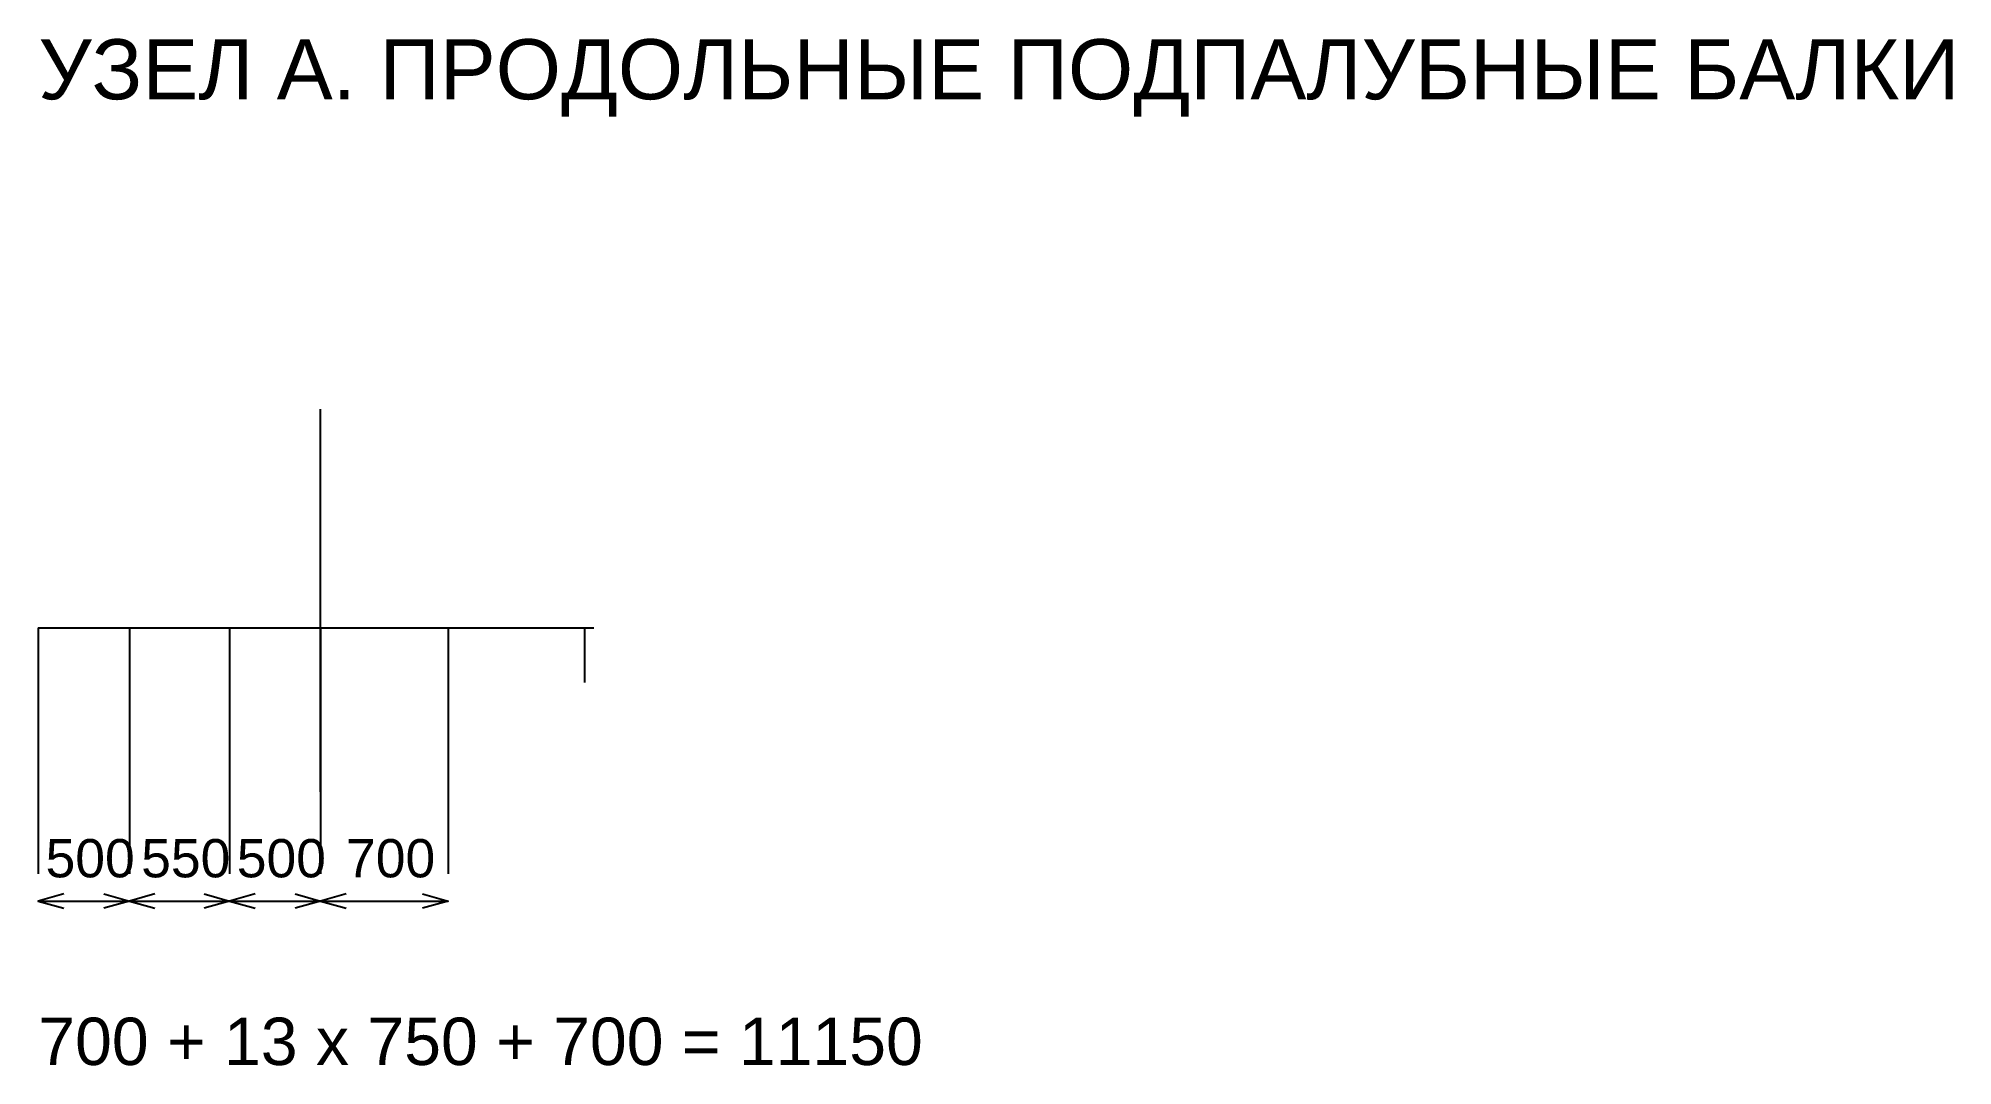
# Model space of a CAD drawing. Header units: millimetres. Extents: x -5500 to 147650, y -17240 to 192034.
# Drawn here: x 0 to 10512, y 73596 to 79235 of the extents above; entities that cross this region are included whole.
import ezdxf

# ---------------------------------------------------------------- set-up
doc = ezdxf.new("R2010")
doc.units = ezdxf.units.MM
for name, color, linetype in [('ARR_DETAIL_DIM', 2, 'Continuous'), ('ARR_DETAIL_HULL', 4, 'Continuous'), ('ARR_DETAIL_MEMBER', 4, 'Continuous'), ('ARR_DETAIL_TEXT', 7, 'Continuous')]:
    doc.layers.add(name, color=color, linetype=linetype)
doc.styles.add('RU', font='arial.ttf')

msp = doc.modelspace()

# ---------------------------------------------------------------- texts
at = {"layer": 'ARR_DETAIL_DIM', "style": 'RU'}
for s, p in [('500', (40, 74630)), ('550', (565, 74630)), ('500', (1090, 74630)), ('700', (1690, 74630))]:
    msp.add_text(s, height=210, dxfattribs=at).set_placement(p)
at = {"layer": 'ARR_DETAIL_TEXT', "style": 'RU'}
for s, height, p in [('УЗЕЛ А. ПРОДОЛЬНЫЕ ПОДПАЛУБНЫЕ БАЛКИ', 330, (0, 78900)), ('700 + 13 x 750 + 700 = 11150', 260, (0, 73600))]:
    msp.add_text(s, height=height, dxfattribs=at).set_placement(p)

# ---------------------------------------------------------------- linework, layer by layer
at = {"layer": 'ARR_DETAIL_DIM'}
for p, q in [((0, 76000), (0, 74650)), ((500, 76000), (500, 74650)), ((500, 76000), (500, 74650)), ((1050, 76000), (1050, 74650)), ((1050, 76000), (1050, 74650)), ((1550, 76000), (1550, 74650)), ((1550, 76000), (1550, 74650)), ((2250, 76000), (2250, 74650)), ((0, 74500), (500, 74500)), ((500, 74500), (1050, 74500)), ((1050, 74500), (1550, 74500)), ((1550, 74500), (2250, 74500))]:
    msp.add_line(p, q, dxfattribs=at)
for points in [[(140, 74540), (0, 74500), (140, 74460)], [(360, 74540), (500, 74500), (360, 74460)], [(640, 74540), (500, 74500), (640, 74460)], [(910, 74540), (1050, 74500), (910, 74460)], [(1190, 74540), (1050, 74500), (1190, 74460)], [(1410, 74540), (1550, 74500), (1410, 74460)], [(1690, 74540), (1550, 74500), (1690, 74460)], [(2110, 74540), (2250, 74500), (2110, 74460)]]:
    msp.add_lwpolyline(points, dxfattribs=at)
at = {"layer": 'ARR_DETAIL_HULL'}
for p, q in [((1550, 75100), (1550, 77200)), ((0, 76000), (3050, 76000))]:
    msp.add_line(p, q, dxfattribs=at)
at = {"layer": 'ARR_DETAIL_MEMBER'}
for p, q in [((500, 76000), (500, 75700)), ((1050, 76000), (1050, 75700)), ((2250, 76000), (2250, 75700)), ((3000, 76000), (3000, 75700))]:
    msp.add_line(p, q, dxfattribs=at)

msp.set_redraw_order([(e.dxf.handle, doc.entitydb.next_handle()) for e in msp.query("TEXT MTEXT ATTDEF DIMENSION ARC_DIMENSION")])  # texts and dimensions are drawn at this point

doc.saveas('drawing.dxf')
